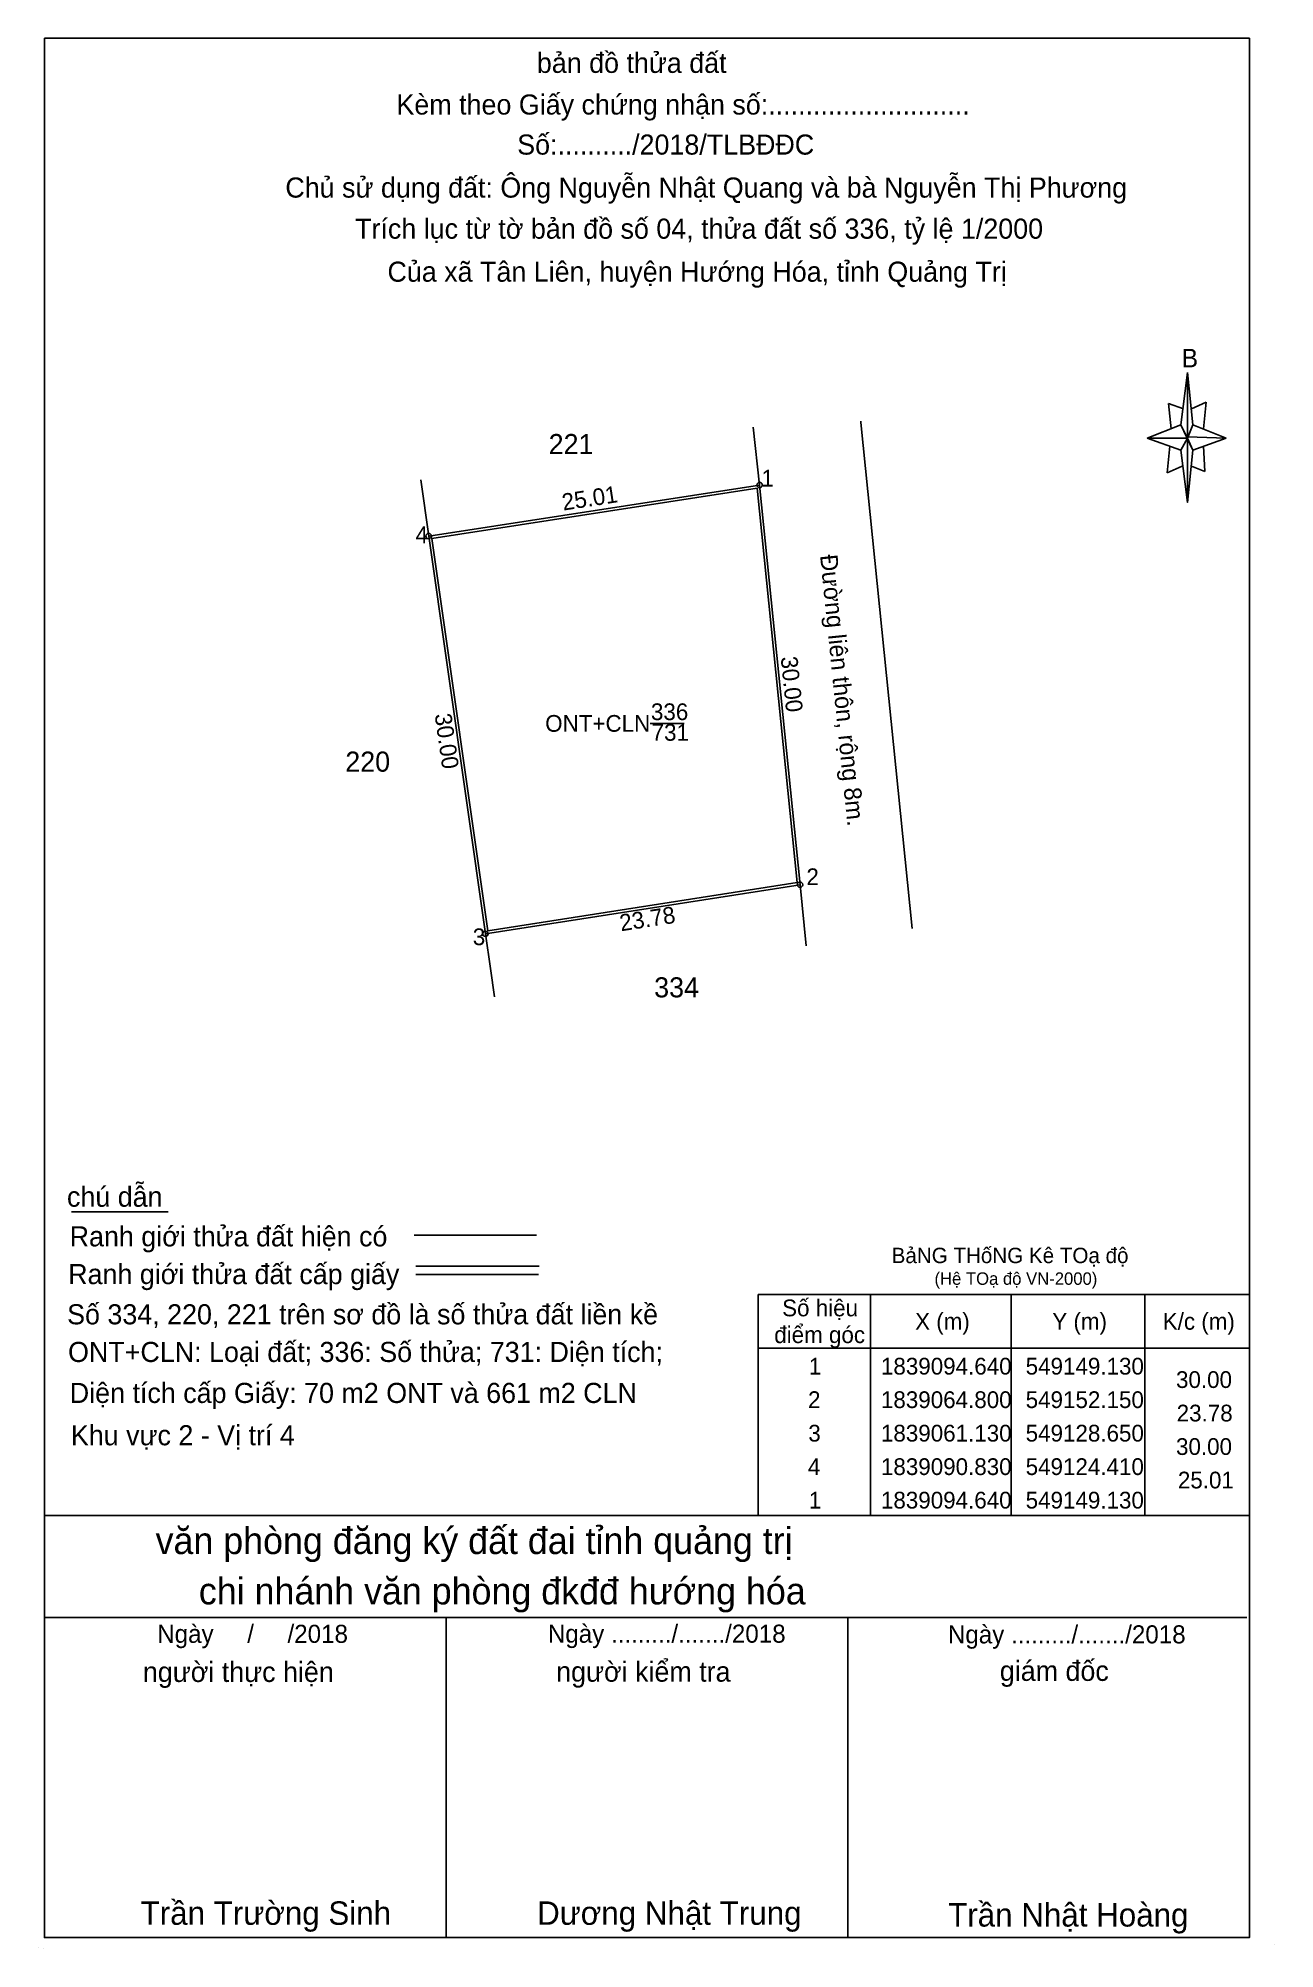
# Model space of a CAD drawing. Extents: x 548509 to 549161, y 1838970 to 1839145.
# Drawn here: x 548958.9 to 549051.2, y 1838977.1 to 1839119.7 of the extents above; entities that cross this region are included whole.
import ezdxf

# ---------------------------------------------------------------- set-up
doc = ezdxf.new("R2010")
doc.units = 0
for name, color, linetype in [('Level 1', 7, 'Continuous'), ('Level 10', 7, 'Continuous'), ('Level 15', 7, 'Continuous'), ('Level 17', 7, 'Continuous'), ('Level 18', 7, 'Continuous'), ('Level 5', 7, 'Continuous'), ('Level 6', 7, 'Continuous'), ('Level 63', 7, 'Continuous')]:
    doc.layers.add(name, color=color, linetype=linetype)

msp = doc.modelspace()

# ---------------------------------------------------------------- texts
at = {"layer": 'Level 1'}
for s, height, p in [('ONT+CLN', 1.25, (548996.75, 1839067.96)), ('336', 1.25, (549004.65, 1839068.83)), ('731', 1.25, (549004.7, 1839067.29)), ('BảNG THốNG Kê TOạ độ ', 1.15002, (549022.63, 1839028.29)), ('(Hệ TOạ độ VN-2000)', 0.93, (549025.83, 1839026.67))]:
    msp.add_text(s, height=height, dxfattribs=at).set_placement(p)
at = {"layer": 'Level 18'}
for s, p in [('221', (548997.01, 1839088.69)), ('220', (548981.82, 1839064.98)), ('334', (549004.89, 1839048.13))]:
    msp.add_text(s, height=1.5, dxfattribs=at).set_placement(p)
msp.add_text('Đường liên thôn, rộng 8m.', height=1.29984, rotation=275.78992, dxfattribs=at).set_placement((549017.28, 1839081.13))
at = {"layer": 'Level 5'}
for s, height, p in [('bản đồ thửa đất', 1.5, (548996.13, 1839117.15)), ('Kèm theo Giấy chứng nhận số:...........................', 1.5, (548985.64, 1839114.04)), ('Số:........../2018/TLBĐĐC', 1.5, (548994.66, 1839111.05)), ('Chủ sử dụng đất: Ông Nguyễn Nhật Quang và bà Nguyễn Thị Phương', 1.5, (548977.34, 1839107.84)), ('Trích lục từ tờ bản đồ số 04, thửa đất số 336, tỷ lệ 1/2000 ', 1.5, (548982.55, 1839104.77)), ('Của xã Tân Liên, huyện Hướng Hóa, tỉnh Quảng Trị', 1.5, (548984.97, 1839101.56)), ('B', 1.378, (549044.29, 1839095.17)), ('văn phòng đăng ký đất đai tỉnh quảng trị', 1.99998, (548967.65, 1839006.57)), ('chi nhánh văn phòng đkđđ hướng hóa', 1.99998, (548970.88, 1839002.81)), ('Ngày     /     /2018', 1.35, (548967.77, 1838999.94)), ('Ngày ........./......./2018', 1.35, (548996.95, 1838999.95)), ('Ngày ........./......./2018', 1.35, (549026.83, 1838999.9)), ('người thực hiện', 1.5, (548966.7, 1838997.02)), ('người kiểm tra', 1.5, (548997.57, 1838997.04)), ('giám đốc', 1.5, (549030.71, 1838997.1)), ('Trần Trường Sinh', 1.74996, (548966.53, 1838978.89)), ('Dương Nhật Trung', 1.75002, (548996.15, 1838978.89)), ('Trần Nhật Hoàng', 1.74996, (549026.85, 1838978.76))]:
    msp.add_text(s, height=height, dxfattribs=at).set_placement(p)
at = {"layer": 'Level 6'}
for s, p in [('chú dẫn', (548961.03, 1839032.5)), ('Ranh giới thửa đất hiện có ', (548961.23, 1839029.54)), ('Ranh giới thửa đất cấp giấy', (548961.12, 1839026.72)), ('Số 334, 220, 221 trên sơ đồ là số thửa đất liền kề', (548961.04, 1839023.72)), ('ONT+CLN: Loại đất; 336: Số thửa; 731: Diện tích;', (548961.11, 1839020.91)), ('Diện tích cấp Giấy: 70 m2 ONT và 661 m2 CLN', (548961.24, 1839017.85)), ('Khu vực 2 - Vị trí 4', (548961.32, 1839014.69))]:
    msp.add_text(s, height=1.5, dxfattribs=at).set_placement(p)
at = {"layer": 'Level 63'}
for s, height, p in [('D', 0.01, (549020.31, 1839091.16)), (' 1', 1.25, (549012.44, 1839086.27)), (' 4', 1.25, (548986.6, 1839082.04)), (' 2', 1.25, (549015.8, 1839056.51)), (' 3', 1.25, (548990.88, 1839052.03)), ('Số hiệu', 1.25, (549014.45, 1839024.32)), ('điểm góc', 1.25, (549013.86, 1839022.32)), ('X (m)', 1.25, (549024.38, 1839023.32)), ('Y (m)', 1.25, (549034.63, 1839023.32)), ('K/c (m)', 1.25, (549042.88, 1839023.32)), (' 1', 1.25, (549015.98, 1839019.97)), ('1839094.640', 1.24998, (549021.83, 1839019.97)), ('549149.130', 1.25, (549032.64, 1839019.97)), ('30.00', 1.25, (549043.87, 1839018.97)), (' 2', 1.25, (549015.92, 1839017.47)), ('1839064.800', 1.24998, (549021.83, 1839017.47)), ('549152.150', 1.25, (549032.64, 1839017.47)), ('23.78', 1.25, (549043.92, 1839016.47)), (' 3', 1.25, (549015.94, 1839014.97)), ('1839061.130', 1.24998, (549021.83, 1839014.97)), ('549128.650', 1.25, (549032.64, 1839014.97)), ('30.00', 1.25, (549043.87, 1839013.97)), (' 4', 1.25, (549015.91, 1839012.47)), ('1839090.830', 1.24998, (549021.83, 1839012.47)), ('549124.410', 1.25, (549032.64, 1839012.47)), ('25.01', 1.25, (549044.01, 1839011.47)), (' 1', 1.25, (549015.98, 1839009.97)), ('1839094.640', 1.24998, (549021.83, 1839009.97)), ('549149.130', 1.25, (549032.64, 1839009.97))]:
    msp.add_text(s, height=height, dxfattribs=at).set_placement(p)
for s, rotation, p in [('25.01', 8.76184, (548998.1, 1839084.47)), ('30.00', 275.77903, (549014.34, 1839073.53)), ('30.00', 278.1247, (548988.49, 1839069.25)), ('23.78', 8.8762, (549002.41, 1839053.06))]:
    msp.add_text(s, height=1.25, rotation=rotation, dxfattribs=at).set_placement(p)

# ---------------------------------------------------------------- linework, layer by layer
at = {"layer": 'Level 1'}
for points in [[(549012.77, 1839086.38), (549015.79, 1839056.54), (548992.29, 1839052.87), (548988.05, 1839082.57)], [(549012.59, 1839086.15), (549015.57, 1839056.71), (548992.46, 1839053.1), (548988.28, 1839082.4)]]:
    msp.add_lwpolyline(points, close=True, dxfattribs=at)
at = {"layer": 'Level 10'}
for p, q in [((549012.29, 1839090.7), (549012.77, 1839086.38)), ((549020.33, 1839091.05), (549020.32, 1839091.16)), ((549024.17, 1839053.28), (549020.33, 1839091.05)), ((549015.79, 1839056.54), (549016.25, 1839051.98)), ((548992.66, 1839050.28), (548992.29, 1839052.87)), ((548992.96, 1839048.17), (548992.66, 1839050.28))]:
    msp.add_line(p, q, dxfattribs=at)
at = {"layer": 'Level 15'}
for p, q in [((548988.05, 1839082.57), (548987.45, 1839086.77)), ((548988.05, 1839082.57), (549012.77, 1839086.38)), ((549012.77, 1839086.38), (549015.79, 1839056.54)), ((549015.79, 1839056.54), (548992.29, 1839052.87))]:
    msp.add_line(p, q, dxfattribs=at)
at = {"layer": 'Level 17'}
msp.add_line((548961.36, 1839032.11), (548968.6, 1839032.11), dxfattribs=at)
at = {"layer": 'Level 5'}
for p, q in [((549044.22, 1839090.88), (549044.72, 1839094.78)), ((549044.42, 1839092.08), (549043.32, 1839092.48)), ((549043.32, 1839092.48), (549043.52, 1839090.58)), ((549045.02, 1839092.08), (549046.12, 1839092.58)), ((549046.12, 1839092.58), (549045.92, 1839090.58)), ((549044.22, 1839090.88), (549041.72, 1839089.88)), ((549041.72, 1839089.88), (549044.22, 1839090.88)), ((549044.72, 1839089.88), (549044.22, 1839090.88)), ((549044.22, 1839090.88), (549045.12, 1839088.98)), ((549045.12, 1839090.88), (549047.62, 1839089.88)), ((549044.22, 1839088.98), (549041.72, 1839089.88)), ((549044.72, 1839089.88), (549041.72, 1839089.88)), ((549043.42, 1839089.28), (549043.22, 1839087.28)), ((549047.62, 1839089.88), (549044.72, 1839089.98)), ((549044.72, 1839089.98), (549044.72, 1839089.88)), ((549044.72, 1839089.88), (549045.12, 1839088.98)), ((549045.12, 1839088.98), (549044.72, 1839085.08)), ((549045.12, 1839088.98), (549047.62, 1839089.88)), ((549045.12, 1839088.98), (549047.62, 1839089.88)), ((549045.92, 1839089.28), (549046.02, 1839087.38)), ((549043.22, 1839087.28), (549044.32, 1839087.78)), ((549046.02, 1839087.38), (549045.02, 1839087.78)), ((548959.35, 1839009.44), (549049.35, 1839009.44)), ((548959.35, 1839001.84), (549049.15, 1839001.84)), ((548959.35, 1839001.84), (549049.15, 1839001.84)), ((548959.35, 1839001.84), (549049.15, 1839001.84)), ((548959.35, 1838977.94), (548959.35, 1839001.84)), ((548989.35, 1838977.94), (548989.35, 1839001.84)), ((549019.35, 1838977.94), (549019.35, 1839001.84)), ((549049.35, 1838977.94), (548959.35, 1838977.94)), ((548958.88, 1838977.17), (548958.88, 1838977.17)), ((548958.88, 1838977.17), (548958.88, 1838977.17)), ((548958.88, 1838977.17), (548958.88, 1838977.17)), ((548959.28, 1838977.1), (548959.28, 1838977.1)), ((548959.28, 1838977.1), (548959.28, 1838977.1)), ((548959.28, 1838977.1), (548959.28, 1838977.1))]:
    msp.add_line(p, q, dxfattribs=at)
for points in [[(548959.35, 1839119.74), (549049.35, 1839119.74), (549049.35, 1838977.94), (548959.35, 1838977.94)], [(549044.72, 1839094.78), (549045.12, 1839090.88), (549044.72, 1839089.88)], [(549044.72, 1839089.88), (549044.72, 1839085.08), (549044.22, 1839088.98)]]:
    msp.add_lwpolyline(points, close=True, dxfattribs=at)
at = {"layer": 'Level 6'}
for p, q in [((548986.96, 1839030.37), (548996.1, 1839030.37)), ((548987.1, 1839028.06), (548996.3, 1839028.06)), ((548987.1, 1839027.44), (548996.24, 1839027.44)), ((549051.25, 1838977.44), (549051.25, 1838977.44)), ((549051.25, 1838977.44), (549051.25, 1838977.44)), ((549051.25, 1838977.44), (549051.25, 1838977.44))]:
    msp.add_line(p, q, dxfattribs=at)
at = {"layer": 'Level 63'}
for p, q in [((549004.59, 1839068.58), (549007.14, 1839068.58)), ((549021.05, 1839025.94), (549021.05, 1839009.44)), ((549031.55, 1839025.94), (549031.55, 1839009.44)), ((549041.55, 1839025.94), (549041.55, 1839009.44)), ((549012.65, 1839021.94), (549049.35, 1839021.94))]:
    msp.add_line(p, q, dxfattribs=at)
msp.add_lwpolyline([(549012.65, 1839025.94), (549049.35, 1839025.94), (549049.35, 1839009.44), (549012.65, 1839009.44)], close=True, dxfattribs=at)
for centre in [(549012.767, 1839086.383), (548988.047, 1839082.573), (549015.787, 1839056.543), (548992.287, 1839052.873)]:
    msp.add_circle(centre, 0.2, dxfattribs=at)

msp.set_redraw_order([(e.dxf.handle, doc.entitydb.next_handle()) for e in msp.query("TEXT MTEXT ATTDEF DIMENSION ARC_DIMENSION")])  # texts and dimensions are drawn at this point

doc.saveas('drawing.dxf')
